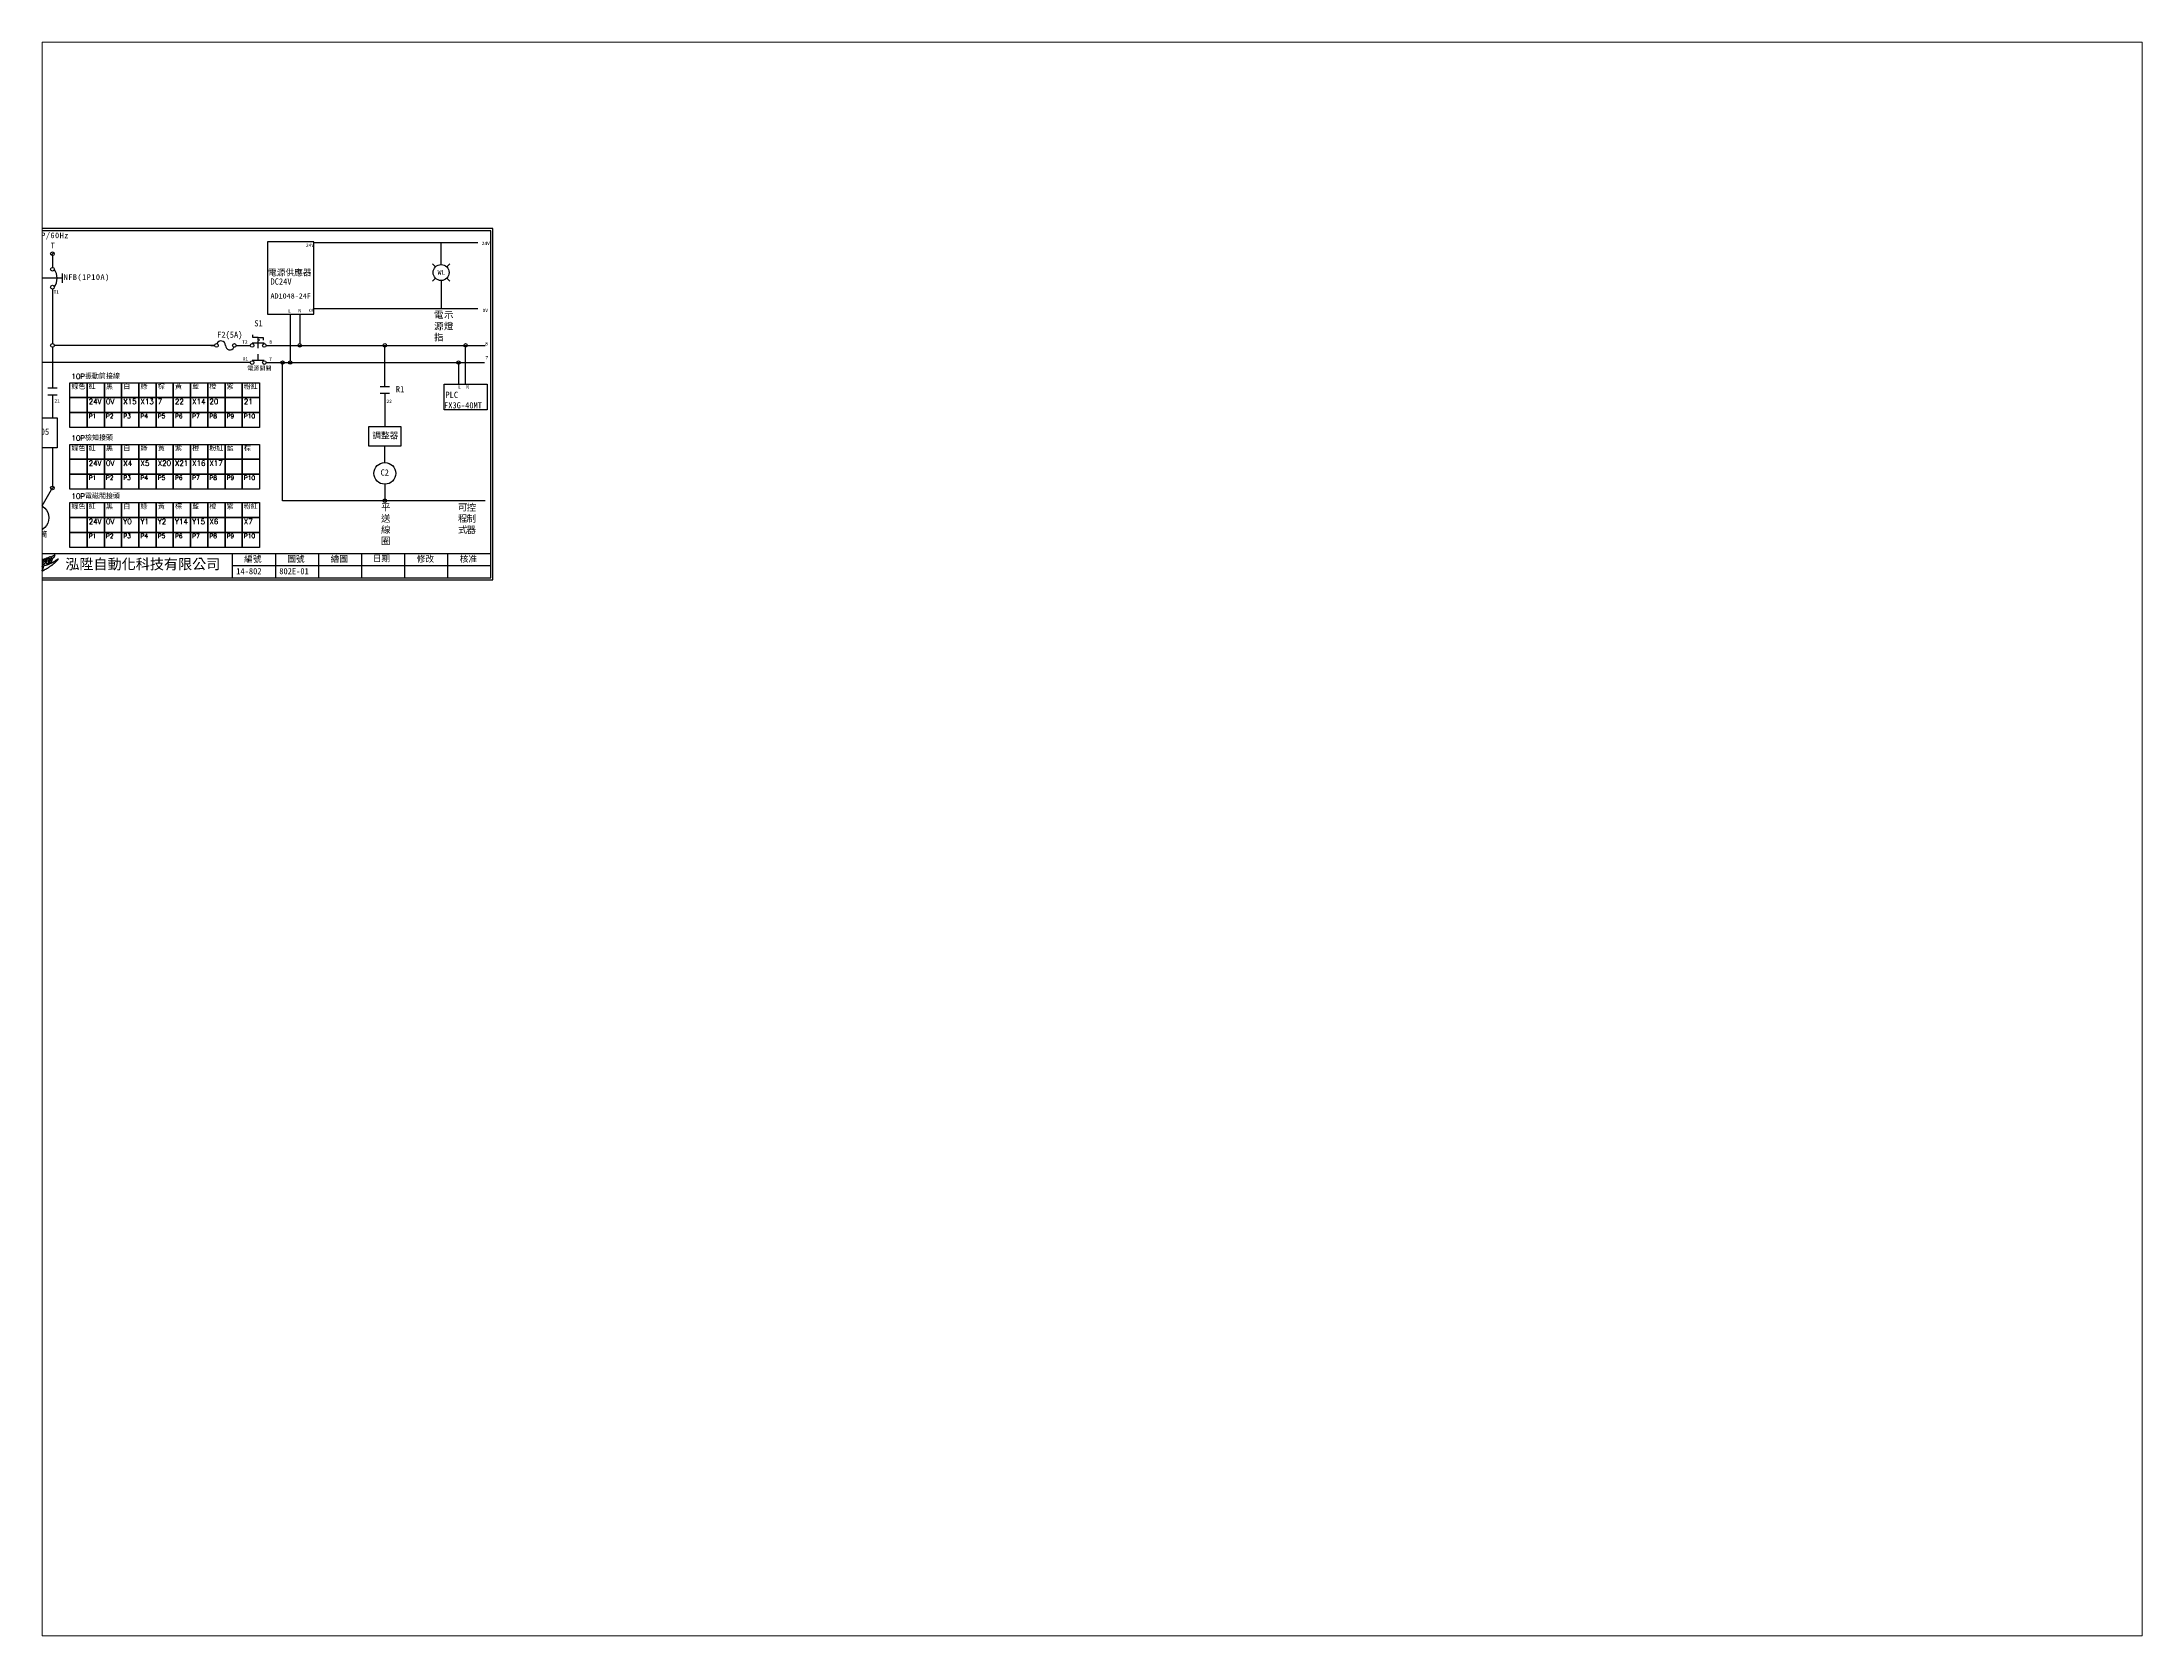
# Paper-space layout '配置1' of a CAD drawing. Extents: x 26 to 231, y 20 to 176.
# The model-space entities are those that its viewports show. They can reach past a viewport. Long polylines and large blocks are cut down to what shows.
import ezdxf
from ezdxf.enums import TextEntityAlignment as Align

# ---------------------------------------------------------------- set-up
doc = ezdxf.new("R2010")
doc.units = 0
doc.linetypes.add('DASHED', pattern=[0.2, 0.1, -0.1])
doc.linetypes.add('HIDDEN9', pattern=[3.5, 2, -1.5])
doc.layers.get('0').update_dxf_attribs({"linetype": 'CONTINUOUS'})
for name, color, linetype in [('7', 7, 'CONTINUOUS'), ('圖框層', 7, 'CONTINUOUS'), ('標尺寸層', 3, 'CONTINUOUS'), ('輪廓線層', 7, 'CONTINUOUS')]:
    doc.layers.add(name, color=color, linetype=linetype)
doc.styles.add('CNS', font='romanc.shx', dxfattribs={"bigfont": 'chineset.shx'})
doc.styles.add('STSL', font='kaiu.ttf')
doc.styles.add('標楷體', font='kaiu.ttf')

# ---------------------------------------------------------------- blocks, each defined once
blk = doc.blocks.new('FUSE')
at = {"color": 7}
for p, q in [((0, 0), (2.1, 0)), ((14.6, 0), (16.8, 0))]:
    blk.add_line(p, q, dxfattribs=at)
for centre in [(3.2, 0), (13.6, 0)]:
    blk.add_circle(centre, 1.07)
for centre, start, end in [((5.8, 0), 0, 156.116), ((11, 0), 180, 336.116)]:
    blk.add_arc(centre, 2.59, start, end, dxfattribs=at)

msp = doc.modelspace()

# ---------------------------------------------------------------- linework, layer by layer
for p, q in [((159.4, 451.7), (132.4, 451.7)), ((132.4, 451.7), (132.4, 409.7)), ((159.4, 409.7), (159.4, 451.7)), ((8.3, 445.5), (6.8, 444)), ((254.6, 451.1), (159.4, 451.1)), ((233.3, 442.5), (233.3, 451.1)), ((233.3, 438.6), (233.3, 442.5)), ((230, 437.2), (228.2, 439)), ((230, 430.6), (228.2, 428.9)), ((233.3, 429.3), (233.3, 425.3)), ((236.6, 437.2), (238.3, 439)), ((236.6, 430.6), (238.3, 428.9)), ((7.5, 424.3), (7.5, 392.7)), ((233.3, 425.3), (233.3, 412.9)), ((132.4, 409.7), (155.4, 409.7)), ((145.6, 409.7), (145.6, 382.6)), ((151.2, 409.7), (151.2, 392.6)), ((155.4, 409.7), (159.4, 409.7)), ((254.6, 412.9), (159.4, 412.9)), ((7.5, 390.5), (7.6, 366.9)), ((101.7, 391.6), (8.6, 391.6)), ((114.2, 391.6), (122.4, 391.6)), ((116.3, 391.6), (122.4, 391.6)), ((124, 396.2), (124, 397.7)), ((127, 396.2), (124, 396.2)), ((127, 396.2), (130, 396.2)), ((128, 394.6), (127, 394.9)), ((128, 394.6), (127, 394.4)), ((130, 396.2), (130, 394.7)), ((131.7, 391.6), (258.9, 391.6)), ((200.6, 367.8), (200.6, 391.6)), ((247.5, 369.1), (247.5, 391.6)), ((122.4, 381.6), (-11.4, 381.6)), ((131.7, 381.6), (258.5, 381.6)), ((235, 369.1), (260, 369.1)), ((235, 354.1), (235, 369.1)), ((260, 369.1), (260, 354.1)), ((7.5, 362.9), (7.5, 357)), ((7.5, 357), (7.5, 349.5)), ((200.6, 363.8), (200.6, 344.4)), ((260, 354.1), (235, 354.1)), ((7.5, 332.1), (7.5, 309.8)), ((200.6, 323.6), (200.6, 333.1)), ((1.5, 298.4), (7, 307.9)), ((8.3, 309.5), (6.8, 308)), ((200.6, 311), (200.6, 301.4))]:
    msp.add_line(p, q)
at = {"color": 7, "linetype": 'HIDDEN9'}
msp.add_line((13.2, 430.6), (-9.8, 430.6), dxfattribs=at)
for points in [[(17.7, 369.9), (27.7, 369.9), (27.7, 361.3), (17.7, 361.3)], [(27.7, 369.9), (37.7, 369.9), (37.7, 361.3), (27.7, 361.3)], [(37.7, 369.9), (47.7, 369.9), (47.7, 361.3), (37.7, 361.3)], [(47.7, 369.9), (57.7, 369.9), (57.7, 361.3), (47.7, 361.3)], [(57.7, 369.9), (67.7, 369.9), (67.7, 361.3), (57.7, 361.3)], [(67.7, 369.9), (77.7, 369.9), (77.7, 361.3), (67.7, 361.3)], [(77.7, 369.9), (87.8, 369.9), (87.8, 361.3), (77.7, 361.3)], [(87.8, 369.9), (97.8, 369.9), (97.8, 361.3), (87.8, 361.3)], [(97.8, 369.9), (107.8, 369.9), (107.8, 361.3), (97.8, 361.3)], [(107.8, 369.9), (117.8, 369.9), (117.8, 361.3), (107.8, 361.3)], [(117.8, 369.9), (127.8, 369.9), (127.8, 361.3), (117.8, 361.3)], [(17.7, 361.3), (27.7, 361.3), (27.7, 352.6), (17.7, 352.6)], [(27.7, 361.3), (37.7, 361.3), (37.7, 352.6), (27.7, 352.6)], [(37.7, 361.3), (47.7, 361.3), (47.7, 352.6), (37.7, 352.6)], [(47.7, 361.3), (57.7, 361.3), (57.7, 352.6), (47.7, 352.6)], [(57.7, 361.3), (67.7, 361.3), (67.7, 352.6), (57.7, 352.6)], [(67.7, 361.3), (77.7, 361.3), (77.7, 352.6), (67.7, 352.6)], [(77.7, 361.3), (87.8, 361.3), (87.8, 352.6), (77.7, 352.6)], [(87.8, 361.3), (97.8, 361.3), (97.8, 352.6), (87.8, 352.6)], [(97.8, 361.3), (107.8, 361.3), (107.8, 352.6), (97.8, 352.6)], [(107.8, 361.3), (117.8, 361.3), (117.8, 352.6), (107.8, 352.6)], [(117.8, 361.3), (127.8, 361.3), (127.8, 352.6), (117.8, 352.6)], [(17.7, 352.6), (27.7, 352.6), (27.7, 344), (17.7, 344)], [(27.7, 352.6), (37.7, 352.6), (37.7, 344), (27.7, 344)], [(37.7, 352.6), (47.7, 352.6), (47.7, 344), (37.7, 344)], [(47.7, 352.6), (57.7, 352.6), (57.7, 344), (47.7, 344)], [(57.7, 352.6), (67.7, 352.6), (67.7, 344), (57.7, 344)], [(67.7, 352.6), (77.7, 352.6), (77.7, 344), (67.7, 344)], [(77.7, 352.6), (87.8, 352.6), (87.8, 344), (77.7, 344)], [(87.8, 352.6), (97.8, 352.6), (97.8, 344), (87.8, 344)], [(97.8, 352.6), (107.8, 352.6), (107.8, 344), (97.8, 344)], [(107.8, 352.6), (117.8, 352.6), (117.8, 344), (107.8, 344)], [(117.8, 352.6), (127.8, 352.6), (127.8, 344), (117.8, 344)], [(191.3, 344.4), (209.9, 344.4), (209.9, 333.1), (191.3, 333.1)], [(17.7, 334.1), (27.7, 334.1), (27.7, 325.5), (17.7, 325.5)], [(27.7, 334.1), (37.7, 334.1), (37.7, 325.5), (27.7, 325.5)], [(37.7, 334.1), (47.7, 334.1), (47.7, 325.5), (37.7, 325.5)], [(47.7, 334.1), (57.7, 334.1), (57.7, 325.5), (47.7, 325.5)], [(57.7, 334.1), (67.7, 334.1), (67.7, 325.5), (57.7, 325.5)], [(67.7, 334.1), (77.7, 334.1), (77.7, 325.5), (67.7, 325.5)], [(77.7, 334.1), (87.8, 334.1), (87.8, 325.5), (77.7, 325.5)], [(87.8, 334.1), (97.8, 334.1), (97.8, 325.5), (87.8, 325.5)], [(97.8, 334.1), (107.8, 334.1), (107.8, 325.5), (97.8, 325.5)], [(107.8, 334.1), (117.8, 334.1), (117.8, 325.5), (107.8, 325.5)], [(117.8, 334.1), (127.8, 334.1), (127.8, 325.5), (117.8, 325.5)], [(17.7, 325.5), (27.7, 325.5), (27.7, 316.8), (17.7, 316.8)], [(27.7, 325.5), (37.7, 325.5), (37.7, 316.8), (27.7, 316.8)], [(37.7, 325.5), (47.7, 325.5), (47.7, 316.8), (37.7, 316.8)], [(47.7, 325.5), (57.7, 325.5), (57.7, 316.8), (47.7, 316.8)], [(57.7, 325.5), (67.7, 325.5), (67.7, 316.8), (57.7, 316.8)], [(67.7, 325.5), (77.7, 325.5), (77.7, 316.8), (67.7, 316.8)], [(77.7, 325.5), (87.8, 325.5), (87.8, 316.8), (77.7, 316.8)], [(87.8, 325.5), (97.8, 325.5), (97.8, 316.8), (87.8, 316.8)], [(97.8, 325.5), (107.8, 325.5), (107.8, 316.8), (97.8, 316.8)], [(107.8, 325.5), (117.8, 325.5), (117.8, 316.8), (107.8, 316.8)], [(117.8, 325.5), (127.8, 325.5), (127.8, 316.8), (117.8, 316.8)], [(17.7, 316.8), (27.7, 316.8), (27.7, 308.1), (17.7, 308.1)], [(27.7, 316.8), (37.7, 316.8), (37.7, 308.1), (27.7, 308.1)], [(37.7, 316.8), (47.7, 316.8), (47.7, 308.1), (37.7, 308.1)], [(47.7, 316.8), (57.7, 316.8), (57.7, 308.1), (47.7, 308.1)], [(57.7, 316.8), (67.7, 316.8), (67.7, 308.1), (57.7, 308.1)], [(67.7, 316.8), (77.7, 316.8), (77.7, 308.1), (67.7, 308.1)], [(77.7, 316.8), (87.8, 316.8), (87.8, 308.1), (77.7, 308.1)], [(87.8, 316.8), (97.8, 316.8), (97.8, 308.1), (87.8, 308.1)], [(97.8, 316.8), (107.8, 316.8), (107.8, 308.1), (97.8, 308.1)], [(107.8, 316.8), (117.8, 316.8), (117.8, 308.1), (107.8, 308.1)], [(117.8, 316.8), (127.8, 316.8), (127.8, 308.1), (117.8, 308.1)], [(17.7, 300.3), (27.7, 300.3), (27.7, 291.6), (17.7, 291.6)], [(27.7, 300.3), (37.7, 300.3), (37.7, 291.6), (27.7, 291.6)], [(37.7, 300.3), (47.7, 300.3), (47.7, 291.6), (37.7, 291.6)], [(47.7, 300.3), (57.7, 300.3), (57.7, 291.6), (47.7, 291.6)], [(57.7, 300.3), (67.7, 300.3), (67.7, 291.6), (57.7, 291.6)], [(67.7, 300.3), (77.7, 300.3), (77.7, 291.6), (67.7, 291.6)], [(77.7, 300.3), (87.8, 300.3), (87.8, 291.6), (77.7, 291.6)], [(87.8, 300.3), (97.8, 300.3), (97.8, 291.6), (87.8, 291.6)], [(97.8, 300.3), (107.8, 300.3), (107.8, 291.6), (97.8, 291.6)], [(107.8, 300.3), (117.8, 300.3), (117.8, 291.6), (107.8, 291.6)], [(117.8, 300.3), (127.8, 300.3), (127.8, 291.6), (117.8, 291.6)], [(17.7, 291.6), (27.7, 291.6), (27.7, 283), (17.7, 283)], [(17.7, 283), (27.7, 283), (27.7, 274.3), (17.7, 274.3)], [(27.7, 291.6), (37.7, 291.6), (37.7, 283), (27.7, 283)], [(27.7, 283), (37.7, 283), (37.7, 274.3), (27.7, 274.3)], [(37.7, 291.6), (47.7, 291.6), (47.7, 283), (37.7, 283)], [(37.7, 283), (47.7, 283), (47.7, 274.3), (37.7, 274.3)], [(47.7, 291.6), (57.7, 291.6), (57.7, 283), (47.7, 283)], [(47.7, 283), (57.7, 283), (57.7, 274.3), (47.7, 274.3)], [(57.7, 291.6), (67.7, 291.6), (67.7, 283), (57.7, 283)], [(57.7, 283), (67.7, 283), (67.7, 274.3), (57.7, 274.3)], [(67.7, 291.6), (77.7, 291.6), (77.7, 283), (67.7, 283)], [(67.7, 283), (77.7, 283), (77.7, 274.3), (67.7, 274.3)], [(77.7, 291.6), (87.8, 291.6), (87.8, 283), (77.7, 283)], [(77.7, 283), (87.8, 283), (87.8, 274.3), (77.7, 274.3)], [(87.8, 291.6), (97.8, 291.6), (97.8, 283), (87.8, 283)], [(87.8, 283), (97.8, 283), (97.8, 274.3), (87.8, 274.3)], [(97.8, 291.6), (107.8, 291.6), (107.8, 283), (97.8, 283)], [(97.8, 283), (107.8, 283), (107.8, 274.3), (97.8, 274.3)], [(107.8, 291.6), (117.8, 291.6), (117.8, 283), (107.8, 283)], [(107.8, 283), (117.8, 283), (117.8, 274.3), (107.8, 274.3)], [(117.8, 291.6), (127.8, 291.6), (127.8, 283), (117.8, 283)], [(117.8, 283), (127.8, 283), (127.8, 274.3), (117.8, 274.3)]]:
    msp.add_lwpolyline(points, close=True)
for centre, radius in [((7.5, 444.8), 1.07), ((7.5, 435.8), 1.07), ((233.3, 433.9), 4.64), ((7.5, 425.4), 1.07), ((7.5, 391.6), 1.07), ((151.2, 391.6), 1), ((145.6, 381.6), 1), ((200.6, 317.3), 6.3), ((7.5, 308.8), 1.07), ((-2.5, 291.5), 8)]:
    msp.add_circle(centre, radius)
at = {"color": 7}
msp.add_arc((1.2, 430.6), 9.05, 325.1286, 34.8714, dxfattribs=at)
at = {"layer": '7'}
for p, q in [((123.5, 393), (130.6, 393)), ((127, 394.9), (127, 396.2)), ((127, 393), (127, 394.4)), ((123.5, 383), (130.6, 383))]:
    msp.add_line(p, q, dxfattribs=at)
at = {"layer": '7', "linetype": 'DASHED'}
msp.add_line((127, 383), (127, 393), dxfattribs=at)
at = {"layer": '7'}
for centre in [(123.5, 391.6), (130.6, 391.6), (123.5, 381.6), (130.6, 381.6)]:
    msp.add_circle(centre, 1.07, dxfattribs=at)
at = {"layer": '圖框層', "color": 7}
for p, q in [((263.4, 459.4), (-23.6, 459.4)), ((262.2, 458.2), (-22.3, 458.2)), ((262.2, 256.7), (262.2, 458.2)), ((263.4, 255.5), (263.4, 459.4)), ((-22.3, 270.7), (262.2, 270.7)), ((112.2, 256.7), (112.2, 270.7)), ((137.2, 256.7), (137.2, 270.7)), ((162.2, 256.7), (162.2, 270.7)), ((187.2, 256.7), (187.2, 270.7)), ((212.2, 256.7), (212.2, 270.7)), ((237.2, 256.7), (237.2, 270.7)), ((-22.3, 256.7), (262.2, 256.7)), ((112.2, 263.7), (262.2, 263.7)), ((-23.6, 255.5), (263.4, 255.5))]:
    msp.add_line(p, q, dxfattribs=at)
at = {"layer": '標尺寸層', "color": 7}
for p, q in [((7.5, 443.7), (7.5, 436.8)), ((13.2, 433.3), (13.2, 427.9)), ((7.5, 424.3), (7.5, 424.3)), ((141.2, 301.4), (141.2, 381.6)), ((243.4, 381.6), (243.4, 369.1)), ((4.8, 366.9), (10.3, 366.9)), ((197.8, 367.8), (203.4, 367.8)), ((4.8, 362.9), (10.3, 362.9)), ((197.8, 363.8), (203.4, 363.8)), ((258.8, 301.4), (141.2, 301.4))]:
    msp.add_line(p, q, dxfattribs=at)
msp.add_lwpolyline([(-15.6, 349.5), (10.3, 349.5), (10.3, 332.1), (-15.6, 332.1)], close=True, dxfattribs=at)
for centre in [(200.6, 391.6), (247.5, 391.6), (141.2, 381.6), (243.4, 381.6), (200.6, 301.4)]:
    msp.add_circle(centre, 1, dxfattribs=at)
at = {"layer": '輪廓線層', "color": 116}
for points in [[(1.5, 264.1), (0.7, 263.9), (1.3, 267.1), (2.1, 267.5), (1.7, 265.5), (2.7, 267.7), (3.4, 267.9), (2.9, 265.9), (3.8, 268.1), (4.7, 268.4), (2.8, 264.4), (2, 264.2), (2.4, 266.1)], [(6.4, 267.2), (6.3, 267.2), (6.3, 267.1), (6.3, 267.1), (6.3, 267), (6.3, 267), (6.3, 267), (6.3, 266.9), (6.3, 266.9), (6.2, 266.9), (6.2, 266.9), (6.2, 266.8), (6.2, 266.8), (6.2, 266.8), (6.2, 266.8), (6.2, 266.8), (6.1, 266.8), (6.1, 266.8), (6.1, 266.8), (6.1, 266.8), (6, 266.8), (6, 266.7), (5.9, 266.7), (5.9, 266.7), (5.8, 266.7), (5.8, 266.7), (5.7, 266.7), (5.6, 266.7), (5.6, 266.6), (5.5, 266.6), (5.4, 266.6), (5.4, 266.6), (5.3, 266.6), (5.3, 266.6), (5.2, 266.5), (5.2, 266.5), (5.1, 266.5), (5.1, 266.5), (5, 266.5), (5, 266.5), (5, 266.5), (4.9, 266.5), (4.9, 266.4), (4.9, 266.4), (4.9, 266.4), (4.9, 266.4), (4.9, 266.4), (4.9, 266.4), (4.8, 266.4), (4.8, 266.3), (4.8, 266.3), (4.8, 266.3), (4.8, 266.3), (4.8, 266.3), (4.8, 266.2), (4.8, 266.2), (4.8, 266.2), (4.8, 266.2), (4.8, 266.1), (4.8, 266.1), (4.8, 266.1), (4.8, 266.1), (4.8, 266.1), (4.8, 266), (4.8, 266), (4.8, 266), (4.8, 266), (4.8, 266), (4.8, 266), (4.8, 266), (4.8, 265.9), (4.8, 265.9), (4.8, 265.9), (4.9, 265.9), (4.9, 265.9), (4.9, 265.9), (4.9, 265.9), (4.9, 265.9), (5, 265.9), (5, 265.9), (5, 265.9), (5, 265.9), (5, 266), (5.1, 266), (5.1, 266), (5.1, 266), (5.1, 266), (5.1, 266), (5.1, 266), (5.2, 266.1), (5.2, 266.1), (5.2, 266.1), (5.2, 266.1), (5.2, 266.1), (5.3, 266.1), (5.3, 266.2), (5.3, 266.2), (5.3, 266.2), (5.3, 266.2), (5.3, 266.2), (5.3, 266.3), (5.4, 266.3), (5.4, 266.3), (5.4, 266.3), (5.5, 266.3), (5.5, 266.3), (5.6, 266.3), (5.6, 266.4), (5.7, 266.4), (5.8, 266.4), (5.8, 266.3), (5.8, 266.3), (5.9, 266.3), (5.9, 266.2), (5.8, 266.1), (5.8, 266.1), (5.8, 266), (5.7, 265.9), (5.6, 265.8), (5.6, 265.7), (5.5, 265.6), (5.5, 265.5), (5.4, 265.4), (5.3, 265.4), (5.3, 265.3), (5.2, 265.3), (5.2, 265.2), (5.1, 265.2), (5.1, 265.1), (5, 265.1), (5, 265.1), (5, 265.1), (4.9, 265), (4.9, 265), (4.8, 265), (4.8, 265), (4.8, 265), (4.8, 264.9), (4.7, 264.9), (4.7, 264.9), (4.7, 264.9), (4.6, 264.9), (4.6, 264.9), (4.6, 264.9), (4.6, 264.9), (4.6, 264.9), (4.5, 264.8), (4.5, 264.8), (4.5, 264.8), (4.5, 264.8), (4.4, 264.8), (4.4, 264.8), (4.4, 264.8), (4.4, 264.8), (4.3, 264.8), (4.3, 264.8), (4.3, 264.8), (4.2, 264.8), (4.2, 264.9), (4.2, 264.9), (4.1, 264.9), (4.1, 264.9), (4.1, 264.9), (4.1, 264.9), (4.1, 264.9), (4, 264.9), (4, 265), (4, 265), (4, 265), (4, 265), (4, 265.1), (4, 265.1), (3.9, 265.1), (3.9, 265.2), (3.9, 265.2), (3.9, 265.3), (3.9, 265.3), (3.9, 265.3), (3.9, 265.4), (3.9, 265.4), (3.9, 265.5), (3.9, 265.5), (3.9, 265.6), (3.9, 265.6), (3.9, 265.7), (3.9, 265.7), (3.9, 265.8), (3.9, 265.8), (4, 265.9), (4, 266), (4, 266), (4, 266.1), (4, 266.2), (4.1, 266.3), (4.1, 266.4), (4.1, 266.4), (4.1, 266.5), (4.2, 266.6), (4.2, 266.7), (4.3, 266.8), (4.3, 266.9), (4.3, 267), (4.4, 267.1), (4.4, 267.2), (4.5, 267.3), (4.5, 267.4), (4.6, 267.5), (4.6, 267.6), (4.7, 267.7), (4.8, 267.8), (4.8, 267.9), (4.9, 268), (4.9, 268), (5, 268.1), (5.1, 268.2), (5.1, 268.3), (5.2, 268.3), (5.2, 268.4), (5.2, 268.4), (5.3, 268.5), (5.3, 268.5), (5.4, 268.5), (5.4, 268.6), (5.4, 268.6), (5.5, 268.6), (5.5, 268.7), (5.6, 268.7), (5.6, 268.7), (5.6, 268.8), (5.7, 268.8), (5.7, 268.8), (5.8, 268.8), (5.8, 268.9), (5.8, 268.9), (5.9, 268.9), (5.9, 268.9), (6, 268.9), (6, 268.9), (6, 269), (6.1, 269), (6.1, 269), (6.1, 269), (6.2, 269), (6.2, 269), (6.2, 269), (6.2, 269), (6.3, 269), (6.3, 269), (6.3, 269), (6.3, 269), (6.4, 269), (6.4, 269), (6.4, 269), (6.4, 269), (6.4, 268.9), (6.5, 268.9), (6.5, 268.9), (6.5, 268.9), (6.5, 268.9), (6.5, 268.9), (6.5, 268.8), (6.6, 268.8), (6.6, 268.8), (6.6, 268.8), (6.6, 268.7), (6.6, 268.7), (6.6, 268.7), (6.6, 268.6), (6.6, 268.6), (6.6, 268.6), (6.6, 268.5), (6.6, 268.5), (6.6, 268.5), (6.6, 268.4), (6.6, 268.4), (6.6, 268.3), (6.6, 268.3), (6.6, 268.2), (6.6, 268.2), (6.6, 268.1), (6.6, 268.1), (6.6, 268), (6.6, 268), (6.6, 267.9), (6.6, 267.9), (6.5, 267.8), (6.5, 267.8), (6.5, 267.7), (6.5, 267.7), (6.5, 267.6), (6.5, 267.5), (6.5, 267.5), (6.4, 267.4), (6.4, 267.4), (6.4, 267.3), (6.4, 267.3)], [(7.6, 267.8), (7.4, 267.3), (7.2, 266.9), (6.8, 265.6), (5.9, 265.4), (7.4, 269.3), (8.1, 269.6), (8, 269.2), (8.3, 269.6), (8.6, 269.9), (8.9, 270), (8.3, 268.3), (8.2, 268.3), (8, 268.2), (7.8, 268.1)], [(-2.7, 264.9), (-2.6, 264.9), (-2.6, 264.9), (-2.6, 264.9), (-2.6, 264.9), (-2.6, 264.9), (-2.6, 264.9), (-2.6, 264.9), (-2.6, 264.9), (-2.6, 264.9), (-2.6, 264.9), (-2.6, 264.8), (-2.6, 264.8), (-2.6, 264.8), (-2.6, 264.8), (-2.6, 264.8), (-2.6, 264.8), (-2.6, 264.7), (-2.6, 264.7), (-2.6, 264.7), (-2.6, 264.7), (-2.6, 264.7), (-2.6, 264.6), (-2.6, 264.6), (-2.6, 264.6), (-2.6, 264.6), (-2.6, 264.5), (-2.6, 264.5), (-2.6, 264.5), (-2.6, 264.4), (-2.6, 264.4), (-2.6, 264.4), (-2.6, 264.3), (-2.7, 264.3), (-2.7, 264.3), (-2.7, 264.2), (-2.7, 264.2), (-2.7, 264.2), (-2.7, 264.2), (-2.7, 264.1), (-2.8, 264.1), (-2.8, 264.1), (-2.8, 264), (-2.8, 264), (-2.8, 264), (-2.8, 263.9), (-2.8, 263.9), (-2.9, 263.9), (-2.9, 263.9), (-2.9, 263.8), (-2.9, 263.8), (-2.9, 263.8), (-2.9, 263.8), (-2.9, 263.8), (-3, 263.7), (-3, 263.7), (-3, 263.7), (-3, 263.7), (-3, 263.7), (-3, 263.7), (-3, 263.7), (-3.1, 263.6), (-3.1, 263.6), (-3.1, 263.6), (-3.1, 263.6), (-3.1, 263.6), (-3.1, 263.6), (-3.1, 263.6), (-3.2, 263.6), (-3.2, 263.6), (-3.2, 263.6), (-3.2, 263.6), (-3.2, 263.6), (-3.2, 263.6), (-3.2, 263.6), (-3.2, 263.6), (-3.3, 263.6), (-3.3, 263.6), (-3.3, 263.6), (-3.3, 263.6), (-3.3, 263.7), (-3.3, 263.7), (-3.3, 263.7), (-3.3, 263.7), (-3.3, 263.7), (-3.3, 263.8), (-3.3, 263.8), (-3.3, 263.8), (-3.3, 263.8), (-3.3, 263.8), (-3.3, 263.9), (-3.3, 263.9), (-3.3, 263.9), (-3.3, 263.9), (-3.3, 264), (-3.2, 264), (-3.2, 264), (-3.2, 264.1), (-3.2, 264.1), (-3.2, 264.1), (-3.2, 264.1), (-3.2, 264.2), (-3.2, 264.2), (-3.2, 264.2), (-3.2, 264.2), (-3.2, 264.3), (-3.1, 264.3), (-3.1, 264.3), (-3.1, 264.4), (-3.1, 264.4), (-3.1, 264.4), (-3.1, 264.5), (-3.1, 264.5), (-3, 264.5), (-3, 264.5), (-3, 264.6), (-3, 264.6), (-3, 264.6), (-3, 264.7), (-2.9, 264.7), (-2.9, 264.7), (-2.9, 264.7), (-2.9, 264.8), (-2.9, 264.8), (-2.9, 264.8), (-2.8, 264.8), (-2.8, 264.8), (-2.8, 264.9), (-2.8, 264.9), (-2.8, 264.9), (-2.8, 264.9), (-2.7, 264.9), (-2.7, 264.9), (-2.7, 264.9), (-2.7, 264.9), (-2.7, 264.9)], [(-1.3, 263.2), (-1.4, 263.2), (-1.4, 263.2), (-1.4, 263.2), (-1.5, 263.2), (-1.5, 263.2), (-1.5, 263.3), (-1.5, 263.3), (-1.6, 263.3), (-1.6, 263.3), (-1.6, 263.3), (-1.6, 263.3), (-1.6, 263.3), (-1.7, 263.4), (-1.7, 263.4), (-1.7, 263.4), (-1.7, 263.4), (-1.7, 263.4), (-1.7, 263.5), (-1.8, 263.5), (-1.8, 263.5), (-1.8, 263.5), (-1.8, 263.6), (-1.8, 263.6), (-1.8, 263.6), (-1.8, 263.7), (-1.8, 263.7), (-1.8, 263.7), (-1.8, 263.8), (-1.8, 263.8), (-1.8, 263.8), (-1.8, 263.9), (-1.8, 263.9), (-1.8, 263.9), (-1.8, 264), (-1.8, 264), (-1.8, 264.1), (-1.8, 264.1), (-1.8, 264.1), (-1.8, 264.2), (-1.7, 264.2), (-1.7, 264.3), (-1.7, 264.3), (-1.7, 264.3), (-1.7, 264.4), (-1.7, 264.4), (-1.7, 264.5), (-1.7, 264.5), (-1.6, 264.5), (-1.6, 264.6), (-1.6, 264.6), (-1.6, 264.6), (-1.6, 264.7), (-1.6, 264.7), (-1.6, 264.8), (-1.5, 264.8), (-1.5, 264.8), (-1.5, 264.9), (-1.5, 264.9), (-1.5, 265), (-1.4, 265), (-1.4, 265.1), (-1.4, 265.2), (-1.4, 265.2), (-1.3, 265.3), (-1.3, 265.4), (-1.3, 265.5), (-1.2, 265.5), (-1.2, 265.6), (-1.1, 265.7), (-1.1, 265.8), (-1, 265.8), (-1, 265.9), (-0.9, 266), (-0.9, 266), (-0.8, 266.1), (-0.8, 266.2), (-0.7, 266.2), (-0.7, 266.3), (-0.6, 266.3), (-0.6, 266.4), (-0.6, 266.4), (-0.5, 266.4), (-0.5, 266.5), (-0.4, 266.5), (-0.4, 266.5), (-0.4, 266.6), (-0.3, 266.6), (-0.3, 266.6), (-0.2, 266.6), (-0.2, 266.7), (-0.2, 266.7), (-0.1, 266.7), (-0.1, 266.7), (0, 266.7), (0, 266.8), (0, 266.8), (0.1, 266.8), (0.1, 266.8), (0.1, 266.8), (0.1, 266.8), (0.2, 266.8), (0.2, 266.8), (0.2, 266.9), (0.2, 266.9), (0.2, 266.9), (0.3, 266.9), (0.3, 266.9), (0.3, 266.9), (0.4, 266.9), (0.4, 266.9), (0.4, 266.9), (0.4, 266.9), (0.5, 266.9), (0.5, 266.9), (0.5, 266.9), (0.5, 266.9), (0.6, 266.9), (0.6, 266.9), (0.6, 266.8), (0.6, 266.8), (0.7, 266.8), (0.7, 266.8), (0.7, 266.8), (0.7, 266.7), (0.7, 266.7), (0.8, 266.7), (0.8, 266.7), (0.8, 266.6), (0.8, 266.6), (0.8, 266.5), (0.8, 266.5), (0.8, 266.4), (0.8, 266.4), (0.8, 266.3), (0.8, 266.3), (0.8, 266.2), (0.8, 266.2), (0.8, 266.1), (0.8, 266), (0.8, 266), (0.8, 265.9), (0.8, 265.9), (0.8, 265.8), (0.7, 265.7), (0.7, 265.7), (0.7, 265.6), (0.7, 265.6), (0.7, 265.5), (0.6, 265.5), (0.6, 265.4), (0.6, 265.4), (0.6, 265.3), (0.5, 265.3), (0.5, 265.2), (0.5, 265.1), (0.5, 265.1), (0.4, 265), (0.4, 265), (0.4, 264.9), (0.4, 264.9), (0.3, 264.8), (0.3, 264.7), (0.3, 264.7), (0.2, 264.6), (0.2, 264.5), (0.2, 264.4), (0.1, 264.4), (0.1, 264.3), (0, 264.2), (0, 264.2), (-0.1, 264.1), (-0.1, 264), (-0.2, 263.9), (-0.2, 263.9), (-0.3, 263.8), (-0.3, 263.8), (-0.4, 263.7), (-0.5, 263.7), (-0.5, 263.6), (-0.6, 263.6), (-0.6, 263.5), (-0.7, 263.5), (-0.7, 263.5), (-0.8, 263.5), (-0.8, 263.4), (-0.8, 263.4), (-0.9, 263.4), (-0.9, 263.4), (-0.9, 263.3), (-1, 263.3), (-1, 263.3), (-1, 263.3), (-1.1, 263.3), (-1.1, 263.2), (-1.2, 263.2), (-1.2, 263.2), (-1.2, 263.2), (-1.3, 263.2), (-1.3, 263.2)], [(-0.6, 265.3), (-0.6, 265.3), (-0.6, 265.3), (-0.6, 265.4), (-0.5, 265.4), (-0.5, 265.5), (-0.5, 265.5), (-0.5, 265.5), (-0.5, 265.6), (-0.4, 265.6), (-0.4, 265.6), (-0.4, 265.7), (-0.4, 265.7), (-0.3, 265.7), (-0.3, 265.7), (-0.3, 265.8), (-0.3, 265.8), (-0.3, 265.8), (-0.2, 265.8), (-0.2, 265.8), (-0.2, 265.8), (-0.2, 265.8), (-0.1, 265.8), (-0.1, 265.8), (-0.1, 265.8), (-0.1, 265.8), (-0.1, 265.8), (-0.1, 265.8), (-0.1, 265.8), (-0.1, 265.7), (-0.1, 265.7), (0, 265.7), (0, 265.7), (0, 265.7), (0, 265.6), (0, 265.6), (-0.1, 265.6), (-0.1, 265.6), (-0.1, 265.5), (-0.1, 265.5), (-0.1, 265.5), (-0.1, 265.4), (-0.1, 265.4), (-0.1, 265.4), (-0.1, 265.4), (-0.1, 265.3), (-0.1, 265.3), (-0.1, 265.3), (-0.2, 265.2), (-0.2, 265.2), (-0.2, 265.2), (-0.2, 265.1), (-0.2, 265.1), (-0.2, 265.1), (-0.2, 265), (-0.2, 265), (-0.2, 265), (-0.3, 264.9), (-0.3, 264.9), (-0.3, 264.9), (-0.3, 264.8), (-0.3, 264.8), (-0.3, 264.8), (-0.3, 264.7), (-0.4, 264.7), (-0.4, 264.7), (-0.4, 264.7), (-0.4, 264.6), (-0.4, 264.6), (-0.4, 264.6), (-0.4, 264.6), (-0.5, 264.5), (-0.5, 264.5), (-0.5, 264.5), (-0.5, 264.5), (-0.5, 264.5), (-0.5, 264.4), (-0.5, 264.4), (-0.5, 264.4), (-0.6, 264.4), (-0.6, 264.4), (-0.6, 264.4), (-0.6, 264.3), (-0.6, 264.3), (-0.6, 264.3), (-0.7, 264.3), (-0.7, 264.3), (-0.7, 264.3), (-0.7, 264.3), (-0.7, 264.3), (-0.7, 264.3), (-0.8, 264.2), (-0.8, 264.2), (-0.8, 264.2), (-0.8, 264.2), (-0.8, 264.2), (-0.8, 264.3), (-0.9, 264.3), (-0.9, 264.3), (-0.9, 264.3), (-0.9, 264.3), (-0.9, 264.3), (-0.9, 264.3), (-0.9, 264.3), (-0.9, 264.3), (-0.9, 264.4), (-0.9, 264.4), (-0.9, 264.4), (-0.9, 264.4), (-0.9, 264.4), (-0.9, 264.5), (-0.9, 264.5), (-0.9, 264.5), (-0.9, 264.5), (-0.9, 264.6), (-0.9, 264.6), (-0.9, 264.6), (-0.9, 264.7), (-0.8, 264.7), (-0.8, 264.7), (-0.8, 264.8), (-0.8, 264.8), (-0.8, 264.8), (-0.8, 264.9), (-0.8, 264.9), (-0.8, 264.9), (-0.8, 264.9), (-0.8, 265), (-0.8, 265), (-0.8, 265), (-0.7, 265.1), (-0.7, 265.1), (-0.7, 265.1), (-0.7, 265.2), (-0.7, 265.2), (-0.6, 265.2)], [(5.7, 267.4), (5.7, 267.4), (5.7, 267.4), (5.6, 267.4), (5.6, 267.4), (5.6, 267.4), (5.6, 267.4), (5.5, 267.4), (5.5, 267.3), (5.5, 267.3), (5.4, 267.3), (5.4, 267.3), (5.4, 267.3), (5.4, 267.3), (5.4, 267.3), (5.3, 267.3), (5.3, 267.3), (5.3, 267.3), (5.3, 267.3), (5.2, 267.3), (5.2, 267.3), (5.2, 267.3), (5.2, 267.3), (5.2, 267.3), (5.2, 267.3), (5.2, 267.3), (5.2, 267.4), (5.2, 267.4), (5.2, 267.4), (5.2, 267.4), (5.2, 267.5), (5.2, 267.5), (5.3, 267.5), (5.3, 267.5), (5.3, 267.6), (5.3, 267.6), (5.3, 267.6), (5.3, 267.7), (5.4, 267.7), (5.4, 267.7), (5.4, 267.7), (5.4, 267.8), (5.4, 267.8), (5.5, 267.8), (5.5, 267.8), (5.5, 267.9), (5.5, 267.9), (5.5, 267.9), (5.6, 267.9), (5.6, 267.9), (5.6, 267.9), (5.6, 267.9), (5.6, 267.9), (5.7, 267.9), (5.7, 268), (5.7, 268), (5.7, 268), (5.7, 267.9), (5.7, 267.9), (5.8, 267.9), (5.8, 267.9), (5.8, 267.9), (5.8, 267.9), (5.8, 267.9), (5.8, 267.9), (5.8, 267.9), (5.8, 267.9), (5.8, 267.9), (5.8, 267.9), (5.8, 267.8), (5.8, 267.8), (5.8, 267.8), (5.8, 267.8), (5.8, 267.8), (5.8, 267.7), (5.8, 267.7), (5.8, 267.7), (5.8, 267.6), (5.8, 267.6), (5.8, 267.6), (5.8, 267.6), (5.8, 267.5), (5.8, 267.5), (5.8, 267.5), (5.8, 267.5), (5.7, 267.5), (5.7, 267.5), (5.7, 267.4)]]:
    msp.add_lwpolyline(points, close=True, dxfattribs=at)
at = {"layer": '輪廓線層', "color": 1}
msp.add_lwpolyline([(-4.7, 260.2), (-4.4, 260.3), (-4.1, 260.4), (-3.8, 260.4), (-3.6, 260.5), (-3.3, 260.6), (-3.1, 260.6), (-2.8, 260.7), (-2.6, 260.8), (-2.4, 260.8), (-2.2, 260.9), (-2, 261), (-1.8, 261), (-1.6, 261.1), (-1.5, 261.1), (-1.4, 261.2), (-1.2, 261.2), (-1.1, 261.2), (-1, 261.3), (-0.9, 261.3), (-0.8, 261.4), (-0.7, 261.4), (-0.6, 261.4), (-0.4, 261.5), (-0.3, 261.5), (-0.1, 261.6), (0, 261.7), (0.2, 261.7), (0.4, 261.8), (0.5, 261.9), (0.7, 261.9), (0.9, 262), (1, 262), (1.1, 262.1), (1.3, 262.1), (1.4, 262.2), (1.5, 262.2), (1.6, 262.3), (1.7, 262.3), (1.8, 262.3), (1.9, 262.4), (2, 262.4), (2.1, 262.5), (2.2, 262.5), (2.3, 262.5), (2.4, 262.6), (2.4, 262.6), (2.5, 262.6), (2.5, 262.7), (2.5, 262.7), (2.4, 262.7), (2.4, 262.7), (2.3, 262.7), (2.3, 262.7), (2.2, 262.7), (2.1, 262.8), (2.1, 262.8), (2, 262.8), (1.9, 262.8), (1.8, 262.8), (1.7, 262.8), (1.6, 262.8), (1.6, 262.8), (1.5, 262.8), (1.4, 262.8), (1.3, 262.9), (1.2, 262.9), (1.1, 262.9), (1, 262.9), (0.9, 262.9), (0.8, 262.9), (0.8, 262.9), (0.7, 262.9), (0.6, 262.9), (0.6, 262.9), (0.5, 263), (0.5, 263), (0.5, 263), (0.5, 263), (0.5, 263), (0.5, 263), (0.5, 263), (0.5, 263.1), (0.6, 263.1), (0.7, 263.1), (0.7, 263.1), (0.8, 263.1), (0.9, 263.2), (1.1, 263.2), (1.2, 263.2), (1.3, 263.3), (1.5, 263.3), (1.6, 263.4), (1.8, 263.4), (2, 263.4), (2.1, 263.5), (2.3, 263.6), (2.5, 263.6), (2.7, 263.7), (2.9, 263.7), (3, 263.8), (3.2, 263.8), (3.4, 263.9), (3.6, 264), (3.8, 264), (4, 264.1), (4.2, 264.1), (4.4, 264.2), (4.6, 264.3), (4.8, 264.4), (5, 264.4), (5.2, 264.5), (5.5, 264.6), (5.7, 264.7), (6, 264.8), (6.2, 265), (6.5, 265.1), (6.7, 265.2), (7, 265.3), (7.2, 265.4), (7.5, 265.5), (7.7, 265.6), (7.9, 265.7), (8, 265.8), (8.2, 265.9), (8.4, 266), (8.6, 266.1), (8.7, 266.2), (8.9, 266.3), (9.1, 266.4), (9.2, 266.5), (9.4, 266.7), (9.6, 266.8), (9.7, 266.9), (9.9, 267), (10, 267.1), (10.1, 267.2), (10.3, 267.3), (10.4, 267.4), (10.5, 267.4), (10.6, 267.5), (10.7, 267.6), (10.7, 267.6), (10.8, 267.6), (10.8, 267.6), (10.8, 267.6), (10.8, 267.5), (10.8, 267.5), (10.7, 267.4), (10.7, 267.4), (10.6, 267.3), (10.6, 267.2), (10.5, 267.1), (10.5, 267.1), (10.4, 267), (10.4, 266.9), (10.3, 266.8), (10.3, 266.8), (10.2, 266.7), (10.2, 266.6), (10.1, 266.6), (10, 266.5), (10, 266.4), (9.9, 266.3), (9.8, 266.3), (9.7, 266.2), (9.7, 266.1), (9.6, 266), (9.4, 265.9), (9.3, 265.8), (9.2, 265.7), (9.1, 265.5), (8.9, 265.4), (8.8, 265.3), (8.7, 265.1), (8.5, 265), (8.4, 264.9), (8.2, 264.7), (8, 264.6), (7.8, 264.4), (7.7, 264.3), (7.5, 264.1), (7.3, 264), (7.1, 263.8), (6.8, 263.7), (6.6, 263.5), (6.4, 263.3), (6.1, 263.2), (5.9, 263), (5.6, 262.8), (5.3, 262.6), (5.1, 262.5), (4.8, 262.3), (4.6, 262.1), (4.3, 262), (4, 261.8), (3.8, 261.7), (3.5, 261.5), (3.2, 261.4), (3, 261.2), (2.7, 261), (2.5, 260.9), (2.2, 260.7), (1.9, 260.6), (1.7, 260.5), (1.5, 260.3), (1.2, 260.2), (1, 260.1), (0.8, 260), (0.7, 259.9), (0.5, 259.8), (0.4, 259.7), (0.3, 259.7), (0.1, 259.6), (0, 259.6), (-0.1, 259.5), (-0.1, 259.5), (-0.2, 259.4), (-0.3, 259.4), (-0.3, 259.4), (-0.4, 259.4), (-0.4, 259.3), (-0.4, 259.4), (-0.4, 259.4), (-0.4, 259.4), (-0.4, 259.4), (-0.3, 259.5), (-0.2, 259.6), (-0.1, 259.6), (0, 259.7), (0.1, 259.8), (0.2, 259.9), (0.4, 260), (0.5, 260.1), (0.7, 260.3), (0.8, 260.4), (1, 260.5), (1.2, 260.6), (1.3, 260.7), (1.5, 260.8), (1.6, 261), (1.7, 261), (1.9, 261.1), (2, 261.2), (2, 261.3), (2.1, 261.3), (2.1, 261.4), (2.1, 261.4), (2.1, 261.4), (2, 261.4), (1.9, 261.3), (1.8, 261.3), (1.6, 261.2), (1.5, 261.1), (1.3, 261), (1, 260.9), (0.7, 260.8), (0.5, 260.7), (0.1, 260.5), (-0.2, 260.4), (-0.5, 260.3), (-0.8, 260.1), (-1.1, 260), (-1.4, 259.9), (-1.6, 259.8), (-1.8, 259.7), (-2.1, 259.6), (-2.3, 259.6), (-2.5, 259.5), (-2.7, 259.4), (-2.9, 259.4), (-3.2, 259.3), (-3.4, 259.2), (-3.7, 259.1), (-4, 259), (-4.3, 259), (-4.6, 258.9), (-4.9, 258.8)], dxfattribs=at)
at = {"layer": '輪廓線層', "color": 116}
for points in [[(-4.6, 263.1), (-4.6, 263.1), (-4.6, 263.1), (-4.6, 263.1), (-4.6, 263.1), (-4.6, 263.1), (-4.6, 263.1), (-4.6, 263), (-4.6, 263), (-4.6, 263), (-4.6, 263)], [(-4.6, 265.1), (-4.6, 265.1), (-4.6, 265.1), (-4.6, 265.1), (-4.5, 265.1), (-4.5, 265.1), (-4.5, 265.1), (-4.4, 265.1), (-4.4, 265), (-4.4, 265), (-4.4, 265), (-4.3, 265), (-4.3, 265), (-4.3, 265), (-4.3, 265), (-4.3, 265), (-4.3, 265), (-4.2, 265), (-4.2, 265), (-4.2, 264.9), (-4.2, 264.9), (-4.2, 264.9), (-4.2, 264.9), (-4.2, 264.9), (-4.2, 264.9), (-4.1, 264.8), (-4.1, 264.8), (-4.1, 264.8), (-4.1, 264.7), (-4.1, 264.7), (-4.1, 264.7), (-4.1, 264.7), (-4.1, 264.6), (-4.1, 264.6), (-4.1, 264.6), (-4.1, 264.5), (-4.1, 264.5), (-4.1, 264.5), (-4.1, 264.4), (-4.1, 264.4), (-4.1, 264.3), (-4.1, 264.3), (-4.1, 264.3), (-4.2, 264.2), (-4.2, 264.2), (-4.2, 264.1), (-4.2, 264.1), (-4.2, 264.1), (-4.2, 264), (-4.2, 264), (-4.2, 263.9), (-4.2, 263.9), (-4.2, 263.9), (-4.2, 263.8), (-4.2, 263.8), (-4.2, 263.8), (-4.3, 263.7), (-4.3, 263.7), (-4.3, 263.7), (-4.3, 263.6), (-4.3, 263.6), (-4.4, 263.6), (-4.4, 263.5), (-4.4, 263.5), (-4.5, 263.5), (-4.5, 263.5), (-4.6, 263.4), (-4.6, 263.4)], [(-4.6, 262), (-4.5, 262.4), (-4.3, 262.9), (-4.2, 263.4), (-3.9, 264.1), (-3.7, 264.8), (-3.5, 265.4), (-2.7, 265.7), (-2.7, 265.5), (-2.6, 265.7), (-2.3, 265.9), (-2, 266), (-1.8, 266), (-1.7, 266), (-1.6, 265.9), (-1.6, 265.6), (-1.6, 265.4), (-1.6, 265.1), (-1.7, 264.9), (-1.8, 264.6), (-1.9, 264.4), (-2.1, 264), (-2.3, 263.6), (-2.5, 263.2), (-2.8, 262.9), (-3.1, 262.7), (-3.2, 262.6), (-3.4, 262.6), (-3.5, 262.6), (-3.6, 262.7), (-3.6, 262.8), (-3.6, 262.9), (-3.7, 262.7), (-3.7, 262.5), (-3.8, 262.3), (-3.9, 261.9), (-4, 261.6), (-4.1, 261.5), (-4.1, 261.4), (-4.4, 261.3), (-4.9, 261.2)]]:
    msp.add_lwpolyline(points, dxfattribs=at)

# ---------------------------------------------------------------- block references
at = {"color": 7}
msp.add_blockref('FUSE', (99.6, 391.6), dxfattribs=at)

# ---------------------------------------------------------------- texts
msp.add_text('WL', height=2.86, dxfattribs=at).set_placement((233.5, 434), align=Align.MIDDLE_CENTER)
at = {"color": 0, "char_height": 3.25, "style": '標楷體'}
for s, insert, width, attachment_point in [('\\pt6.5;{\\T1.1;220VAC/1P/60Hz}', (-20.4, 457.1), 35.213, 1), ('\\pt6.5;{\\T1.1;T}', (6.5, 451.2), 2, 1), ('\\pt6.5;{\\T1.1;NFB(1P10A)}', (27.4, 432.9), 24.607, 2), ('{\\T1.1;振動筒}', (-2.5, 283.5), 24.145, 2)]:
    msp.add_mtext(s, dxfattribs=dict(at, insert=insert, width=width, attachment_point=attachment_point))
at = {"attachment_point": 1}
for s, insert, char_height, width in [('{\\Fromanc,chineset|c136;線色}', (18.6, 369.1), 3, 8.291), ('{\\Fromanc,chineset|c136;10P振動筒接線}', (18.6, 375.1), 3, 28.032), ('{\\Fromanc,chineset|c136;紅}', (28.6, 369.1), 3, 8.291), ('{\\Fromanc,chineset|c136;黑}', (38.6, 369.1), 3, 8.291), ('{\\Fromanc,chineset|c136;白}', (48.7, 369.1), 3, 8.291), ('{\\Fromanc,chineset|c136;綠}', (58.7, 369.1), 3, 8.291), ('{\\Fromanc,chineset|c136;棕}', (68.7, 369.1), 3, 8.291), ('{\\Fromanc,chineset|c136;黃}', (78.7, 369.1), 3, 8.291), ('{\\Fromanc,chineset|c136;藍}', (88.7, 369.1), 3, 8.291), ('{\\Fromanc,chineset|c136;橙}', (98.7, 369.1), 3, 8.291), ('{\\Fromanc,chineset|c136;紫}', (108.7, 369.1), 3, 8.291), ('{\\Fromanc,chineset|c136;粉紅}', (118.7, 369.1), 3, 8.291), ('{\\Fromanc,chineset|c136;24V}', (28.6, 360.5), 3, 8.291), ('{\\Fromanc,chineset|c136;0V}', (38.6, 360.5), 3, 8.291), ('{\\Fromanc,chineset|c136;X15}', (48.7, 360.5), 3, 8.291), ('{\\Fromanc,chineset|c136;X13}', (58.7, 360.5), 3, 8.291), ('{\\Fromanc,chineset|c136;7}', (68.7, 360.5), 3, 8.291), ('{\\Fromanc,chineset|c136;22}', (78.7, 360.5), 3, 8.291), ('{\\Fromanc,chineset|c136;X14}', (88.7, 360.5), 3, 8.291), ('{\\Fromanc,chineset|c136;20}', (98.7, 360.5), 3, 8.291), ('{\\Fromanc,chineset|c136;21}', (118.7, 360.5), 3, 8.291), ('{\\Fromanc,chineset|c136;P1}', (28.6, 351.8), 2.5, 8.291), ('{\\Fromanc,chineset|c136;P2}', (38.6, 351.8), 2.5, 8.291), ('{\\Fromanc,chineset|c136;P3}', (48.7, 351.8), 2.5, 8.291), ('{\\Fromanc,chineset|c136;P4}', (58.7, 351.8), 2.5, 8.291), ('{\\Fromanc,chineset|c136;P5}', (68.7, 351.8), 2.5, 8.291), ('{\\Fromanc,chineset|c136;P6}', (78.7, 351.8), 2.5, 8.291), ('{\\Fromanc,chineset|c136;P7}', (88.7, 351.8), 2.5, 8.291), ('{\\Fromanc,chineset|c136;P8}', (98.7, 351.8), 2.5, 8.291), ('{\\Fromanc,chineset|c136;P9}', (108.7, 351.8), 2.5, 8.291), ('{\\Fromanc,chineset|c136;P10}', (118.7, 351.8), 2.5, 8.291), ('{\\Fromanc,chineset|c136;線色}', (18.6, 333.3), 3, 8.291), ('{\\Fromanc,chineset|c136;10P檢知接頭}', (18.6, 339.3), 3, 28.032), ('{\\Fromanc,chineset|c136;紅}', (28.6, 333.3), 3, 8.291), ('{\\Fromanc,chineset|c136;黑}', (38.6, 333.3), 3, 8.291), ('{\\Fromanc,chineset|c136;白}', (48.7, 333.3), 3, 8.291), ('{\\Fromanc,chineset|c136;綠}', (58.7, 333.3), 3, 8.291), ('{\\Fromanc,chineset|c136;黃}', (68.7, 333.3), 3, 8.291), ('{\\Fromanc,chineset|c136;紫}', (78.7, 333.3), 3, 8.291), ('{\\Fromanc,chineset|c136;橙}', (88.7, 333.3), 3, 8.291), ('{\\Fromanc,chineset|c136;粉紅}', (98.7, 333.3), 3, 8.291), ('{\\Fromanc,chineset|c136;藍}', (108.7, 333.3), 3, 8.291), ('{\\Fromanc,chineset|c136;棕}', (118.7, 333.3), 3, 8.291), ('{\\Fromanc,chineset|c136;24V}', (28.6, 324.7), 3, 8.291), ('{\\Fromanc,chineset|c136;0V}', (38.6, 324.7), 3, 8.291), ('{\\Fromanc,chineset|c136;X4}', (48.7, 324.7), 3, 8.291), ('{\\Fromanc,chineset|c136;X5}', (58.7, 324.7), 3, 8.291), ('{\\Fromanc,chineset|c136;X20}', (68.7, 324.7), 3, 8.291), ('{\\Fromanc,chineset|c136;X21}', (78.7, 324.7), 3, 8.291), ('{\\Fromanc,chineset|c136;X16}', (88.7, 324.7), 3, 8.291), ('{\\Fromanc,chineset|c136;X17}', (98.7, 324.7), 3, 8.291), ('{\\Fromanc,chineset|c136;10P電磁閥接頭}', (18.6, 305.5), 3, 28.032), ('{\\Fromanc,chineset|c136;P1}', (28.6, 316), 2.5, 8.291), ('{\\Fromanc,chineset|c136;P2}', (38.6, 316), 2.5, 8.291), ('{\\Fromanc,chineset|c136;P3}', (48.7, 316), 2.5, 8.291), ('{\\Fromanc,chineset|c136;P4}', (58.7, 316), 2.5, 8.291), ('{\\Fromanc,chineset|c136;P5}', (68.7, 316), 2.5, 8.291), ('{\\Fromanc,chineset|c136;P6}', (78.7, 316), 2.5, 8.291), ('{\\Fromanc,chineset|c136;P7}', (88.7, 316), 2.5, 8.291), ('{\\Fromanc,chineset|c136;P8}', (98.7, 316), 2.5, 8.291), ('{\\Fromanc,chineset|c136;P9}', (108.7, 316), 2.5, 8.291), ('{\\Fromanc,chineset|c136;P10}', (118.7, 316), 2.5, 8.291), ('{\\Fromanc,chineset|c136;線色}', (18.6, 299.5), 3, 8.291), ('{\\Fromanc,chineset|c136;紅}', (28.6, 299.5), 3, 8.291), ('{\\Fromanc,chineset|c136;黑}', (38.6, 299.5), 3, 8.291), ('{\\Fromanc,chineset|c136;白}', (48.7, 299.5), 3, 8.291), ('{\\Fromanc,chineset|c136;綠}', (58.7, 299.5), 3, 8.291), ('{\\Fromanc,chineset|c136;黃}', (68.7, 299.5), 3, 8.291), ('{\\Fromanc,chineset|c136;棕}', (78.7, 299.5), 3, 8.291), ('{\\Fromanc,chineset|c136;藍}', (88.7, 299.5), 3, 8.291), ('{\\Fromanc,chineset|c136;橙}', (98.7, 299.5), 3, 8.291), ('{\\Fromanc,chineset|c136;紫}', (108.7, 299.5), 3, 8.291), ('{\\Fromanc,chineset|c136;粉紅}', (118.7, 299.5), 3, 8.291), ('{\\Fromanc,chineset|c136;P1}', (28.6, 282.2), 2.5, 8.291), ('{\\Fromanc,chineset|c136;24V}', (28.6, 290.8), 3, 8.291), ('{\\Fromanc,chineset|c136;P2}', (38.6, 282.2), 2.5, 8.291), ('{\\Fromanc,chineset|c136;0V}', (38.6, 290.8), 3, 8.291), ('{\\Fromanc,chineset|c136;Y0}', (48.7, 290.8), 3, 8.291), ('{\\Fromanc,chineset|c136;P3}', (48.7, 282.2), 2.5, 8.291), ('{\\Fromanc,chineset|c136;Y1}', (58.7, 290.8), 3, 8.291), ('{\\Fromanc,chineset|c136;P4}', (58.7, 282.2), 2.5, 8.291), ('{\\Fromanc,chineset|c136;Y2}', (68.7, 290.8), 3, 8.291), ('{\\Fromanc,chineset|c136;P5}', (68.7, 282.2), 2.5, 8.291), ('{\\Fromanc,chineset|c136;Y14}', (78.7, 290.8), 3, 8.291), ('{\\Fromanc,chineset|c136;P6}', (78.7, 282.2), 2.5, 8.291), ('{\\Fromanc,chineset|c136;Y15}', (88.7, 290.8), 3, 8.291), ('{\\Fromanc,chineset|c136;P7}', (88.7, 282.2), 2.5, 8.291), ('{\\Fromanc,chineset|c136;X6}', (98.7, 290.8), 3, 8.291), ('{\\Fromanc,chineset|c136;P8}', (98.7, 282.2), 2.5, 8.291), ('{\\Fromanc,chineset|c136;P9}', (108.7, 282.2), 2.5, 8.291), ('{\\Fromanc,chineset|c136;X7}', (118.7, 290.8), 3, 8.291), ('{\\Fromanc,chineset|c136;P10}', (118.7, 282.2), 2.5, 8.291)]:
    msp.add_mtext(s, dxfattribs=dict(at, insert=insert, char_height=char_height, width=width))
at = {"layer": '圖框層', "color": 4, "style": 'STSL'}
for s, height, p in [('24V', 2, (256.9, 449.8)), ('24V', 2, (154.8, 448.7)), ('電源供應器', 3.6, (132.8, 432.1)), ('DC24V', 3.6, (134.2, 426.9)), ('T1', 2, (8.2, 421.7)), ('AD1048-24F', 3, (134.2, 418.8)), ('S1', 3.6, (124.8, 402.6)), ('L', 2, (144.5, 410.6)), ('N', 2, (150.4, 410.7)), ('0V', 2, (156.6, 410.9)), ('0V', 2, (257.4, 410.9)), ('F2(5A)', 3.6, (103.2, 396)), ('T2', 2, (117.8, 392.6)), ('8', 2, (133.5, 392.6)), ('8', 2, (258.9, 391.6)), ('R1', 2, (118.1, 382.7)), ('7', 2, (133.4, 382.7)), ('7', 2, (259.1, 383.4)), ('MC1', 3.6, (-5.8, 363.7)), ('R1', 3.6, (207, 364.4)), ('L', 2, (243.2, 366.4)), ('N', 2, (247.9, 366.5)), ('21', 2, (8.7, 358.3)), ('22', 2, (201.6, 358.1)), ('FX3G-40MT', 3.6, (235, 355)), ('PLC', 3.6, (235.8, 361.1)), ('POC-305', 3.6, (-11.5, 339.7)), ('調整器', 3.6, (193.3, 337.5)), ('C2', 3.6, (198.1, 316)), ('C1', 3.6, (-4.6, 289.9)), ('泓陞自動化科技有限公司', 6, (15, 261.6)), ('編號', 3.6, (118.9, 265.8)), ('圖號', 3.6, (143.9, 265.8)), ('繪圖', 3.6, (169.1, 265.8)), ('日期', 3.6, (193.6, 266.1)), ('修改', 3.6, (219.1, 265.8)), ('核准', 3.6, (244.1, 265.8)), ('14-802', 3.6, (114.3, 258.7)), ('802E-01', 3.6, (139.3, 258.7))]:
    msp.add_text(s, height=height, dxfattribs=at).set_placement(p)
at = {"layer": '標尺寸層', "color": 7, "attachment_point": 1, "style": 'CNS'}
for s, insert, char_height, width in [('{\\fDFKai-SB|b0|i0|c136|p65;電\\P源指}', (229.2, 411.2), 3.9, 4.139), ('{\\fDFKai-SB|b0|i0|c136|p65;示燈}', (235, 411.2), 3.9, 4.139), ('{\\fDFKai-SB|b0|i0|c136|p65;電源開關}', (120.7, 379.6), 2.5, 14.085), ('{\\fDFKai-SB|b0|i0|c136|p65;平送線圈}', (198.4, 299.5), 3.9, 5.424), ('{\\fDFKai-SB|b0|i0|c136|p65;可程式}', (243.1, 299.5), 3.9, 5.424), ('{\\fDFKai-SB|b0|i0|c136|p65;控制器}', (248.1, 299.5), 3.9, 5.424)]:
    msp.add_mtext(s, dxfattribs=dict(at, insert=insert, char_height=char_height, width=width))

psp = doc.layouts.new('配置1')

# ---------------------------------------------------------------- viewports
at = {"layer": '標尺寸層'}
psp.add_viewport(center=(128.5, 97.5), size=(205.6, 156), view_center_point=(611.37, 104.98), view_height=925.5311, dxfattribs=at)

doc.saveas('drawing.dxf')
